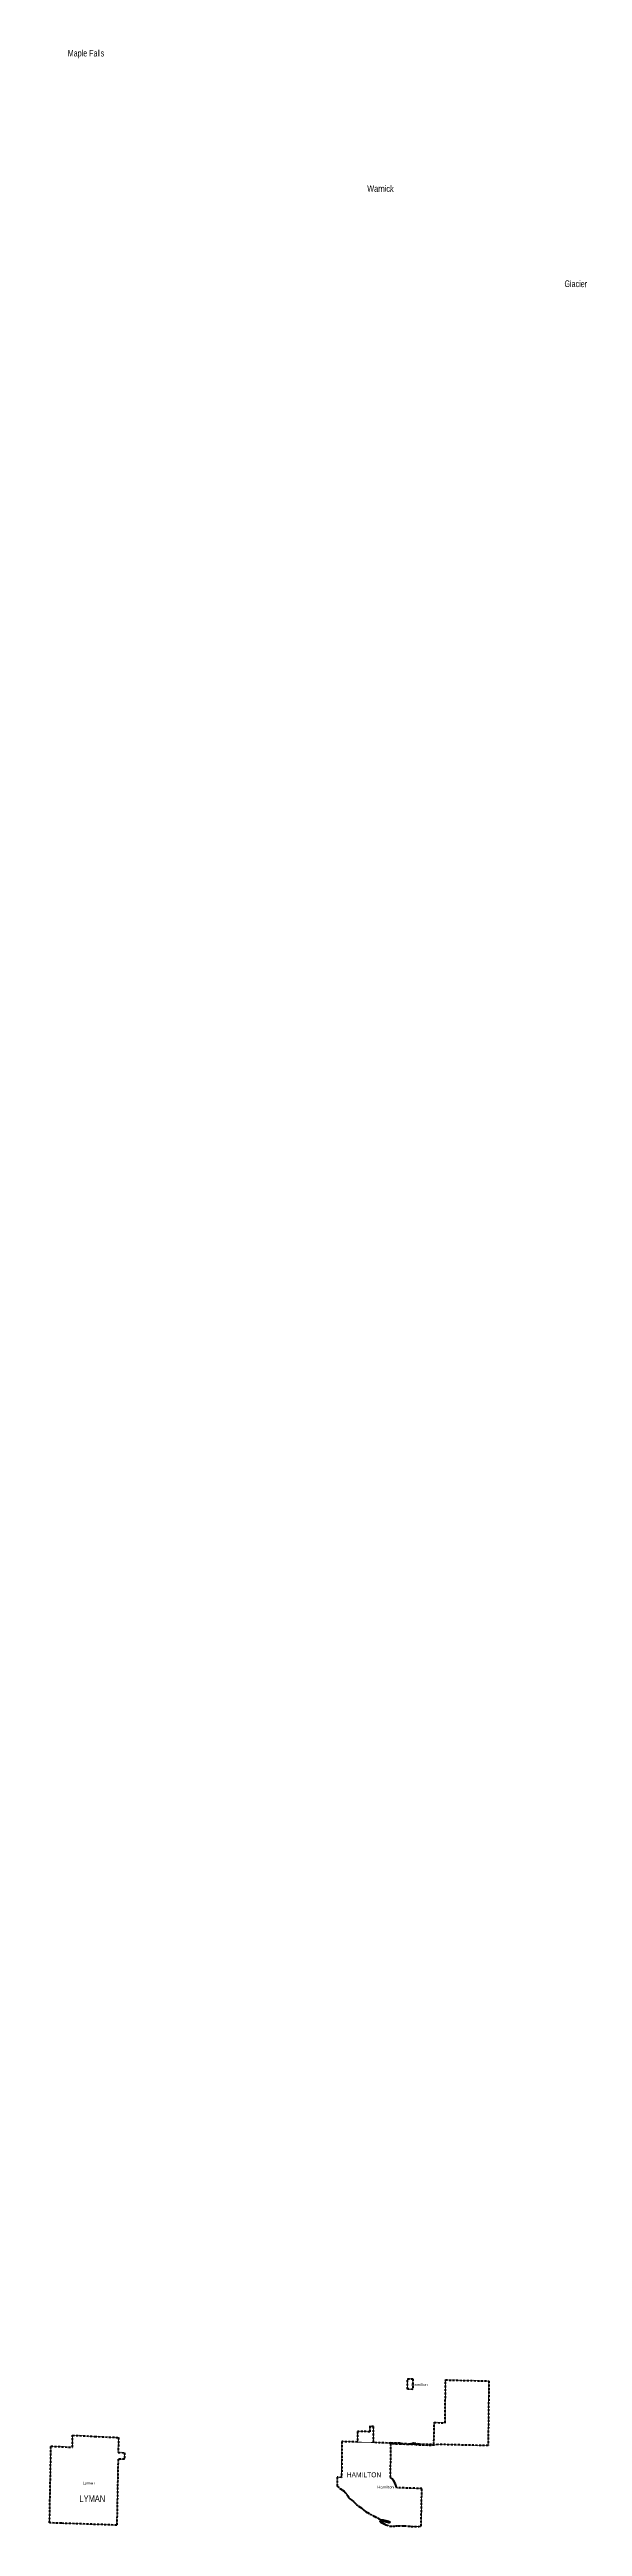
# Model space of a CAD drawing. Header units: feet. Extents: x -903180 to 1023491, y -707744 to 564635.
# Drawn here: x -261825 to -229310, y 374807 to 526029 of the extents above; entities that cross this region are included whole.
import ezdxf

# ---------------------------------------------------------------- set-up
doc = ezdxf.new("R2010")
doc.units = ezdxf.units.FT
doc.header["$LTSCALE"] = 80
doc.linetypes.add('SHORT_DASHED', pattern=[2.7, 1.5, -1.2])
doc.layers.add('13', color=7, linetype='SHORT_DASHED', lineweight=40)
doc.layers.add('58', color=7, linetype='Continuous', lineweight=13)
for name, color, linetype in [('14', 7, 'Continuous'), ('16', 7, 'Continuous'), ('36', 7, 'Continuous')]:
    doc.layers.add(name, color=color, linetype=linetype)

msp = doc.modelspace()

# ---------------------------------------------------------------- texts
at = {"layer": '14', "width": 0.85}
for s, height, p in [('HAMILTON', 300, (-243693.1, 377810.2)), ('LYMAN', 400, (-259999.33, 376306.03))]:
    msp.add_text(s, height=height, dxfattribs=at).set_placement(p)
at = {"layer": '16', "width": 0.65}
msp.add_text('Maple Falls', height=400, dxfattribs=at).set_placement((-260713.87, 525607.8))
at = {"layer": '16'}
for s, width, p in [('Warnick', 0.7, (-242446.09, 517347.8)), ('Glacier', 0.65, (-230409.21, 511534.88))]:
    msp.add_text(s, height=400, rotation=359.37, dxfattribs=dict(at, width=width)).set_placement(p)
at = {"layer": '36'}
for s, width, p in [('Hamilton', 1.2, (-239747.1, 383390.69)), ('Lyman', 1.15, (-259798.44, 377384.93)), ('Hamilton', 1.2, (-241819.15, 377131.86))]:
    msp.add_text(s, height=157.5, dxfattribs=dict(at, width=width)).set_placement(p)

# ---------------------------------------------------------------- linework, layer by layer
at = {"layer": '13'}
for points in [[(-235016.33, 383686.5), (-235064.81, 379743.44), (-238125.06, 379812), (-238533.32, 379750), (-239449.22, 379780.66), (-239449.61, 379804.48), (-239924.85, 379811.53), (-240372.22, 379826.27), (-240995.27, 379845.09)], [(-240994.59, 379895.09), (-240994.84, 379925.09), (-240373.21, 379906.25), (-240373.53, 379876.25), (-239923.77, 379861.52), (-239593.37, 379905.63), (-239281.76, 379844.19), (-238370.99, 379817.51), (-238354.58, 381151.96), (-237693.61, 381135.39), (-237661.43, 383752.81), (-235016.33, 383686.5)], [(-240994.59, 379895.09), (-242065.95, 379927.94), (-242055.2, 380911.74), (-242275.03, 380920.41), (-242283.65, 380590.52), (-243033.35, 380612.03), (-243041.9, 379960.96), (-243992.7, 379987.27), (-243995.58, 379987.36), (-244002.3, 377805.6), (-244270.64, 377817.36), (-244270.64, 377275.39), (-244079.83, 377105.77), (-243946.96, 377019.28), (-243841.8, 376959.19), (-243780.51, 376885.65), (-243687.71, 376759.58), (-243629.93, 376680.78), (-243575.71, 376584.43), (-243521.93, 376519.41), (-243495.9, 376494.9), (-243445.78, 376453.98), (-243377.56, 376402.78), (-243283.36, 376323.03), (-243203.28, 376245.44), (-243101.27, 376137.31), (-242976.89, 376043.11), (-242878.42, 375985.55), (-242745.89, 375897.34), (-242655.83, 375807.52), (-242539.45, 375721.49), (-242430.99, 375651.71), (-242260.07, 375563.12), (-242105.22, 375482.77), (-241986.64, 375414.91), (-241811.69, 375324.26), (-241725.25, 375276.93), (-241634.68, 375237.64), (-241535.91, 375210.39), (-241461.21, 375201.58), (-241398.63, 375192.88), (-241309.84, 375177.86), (-241231.24, 375154.86), (-241144.63, 375123.69), (-241068.19, 375086.56), (-241052.19, 375070.23), (-241052.37, 375052.04), (-241056.43, 375050.06), (-241088.89, 375038.25), (-241123.31, 375032.52), (-241183.84, 375043.22), (-241282.68, 375064.4), (-241359.3, 375083.35), (-241439.86, 375112.43), (-241560.97, 375129.79), (-241621.52, 375138.46), (-241680.07, 375145.1), (-241644.16, 375098.26), (-241535.64, 375034.54), (-241417.04, 374968.7), (-241278.29, 374896.59), (-241064.77, 374821.74), (-240882.89, 374817.94), (-240718.98, 374836.55), (-240549.14, 374840.95), (-240181.23, 374843.41), (-239920.59, 374832.77), (-239753.04, 374810.92), (-239550.94, 374806.92), (-239302.26, 374812.57), (-239159.5, 374824.32)], [(-239159.5, 374824.32), (-239107.37, 377123.01), (-240637.03, 377172.34), (-240666.35, 377272.04), (-240714.47, 377392.39), (-240774.9, 377507.05), (-240846.99, 377614.77), (-240929.94, 377714.36), (-241022.85, 377804.73), (-240995.27, 379845.09)]]:
    msp.add_lwpolyline(points, dxfattribs=at)
for points in [[(-239983.5, 383826.32), (-239653.56, 383818.05), (-239661.43, 383178.56), (-239991.36, 383186.83)], [(-257721.02, 374888.02), (-261100.97, 375001.76), (-261825, 375027.95), (-261739, 379706.95), (-260430.25, 379640.18), (-260422.59, 380375.93), (-259068.44, 380304.69), (-257617.67, 380236.62), (-257635.36, 379320.94), (-257250, 379307.95), (-257260, 378906.95), (-257643.36, 378906.84)]]:
    msp.add_lwpolyline(points, close=True, dxfattribs=at)
at = {"layer": '58'}
for points in [[(-237693.61, 381135.39), (-237661.43, 383752.81), (-235016.33, 383686.5), (-235064.81, 379743.44), (-238125.06, 379812), (-238533.32, 379750), (-239449.22, 379780.66), (-239449.61, 379804.48), (-239924.85, 379811.53), (-240995.27, 379845.09), (-240994.84, 379925.09), (-240373.21, 379906.25), (-240373.53, 379876.25), (-239923.77, 379861.52), (-239593.37, 379905.63), (-239281.76, 379844.19), (-238370.99, 379817.51), (-238354.58, 381151.96)], [(-239983.5, 383826.32), (-239653.56, 383818.05), (-239661.43, 383178.56), (-239991.36, 383186.83)], [(-257721.02, 374888.02), (-261100.97, 375001.76), (-261825, 375027.95), (-261739, 379706.95), (-260430.25, 379640.18), (-260422.59, 380375.93), (-259068.44, 380304.69), (-257617.67, 380236.62), (-257635.36, 379320.94), (-257250, 379307.95), (-257260, 378906.95), (-257643.36, 378906.84)], [(-239159.5, 374824.32), (-239107.37, 377123.01), (-240637.03, 377172.34), (-240666.35, 377272.04), (-240714.47, 377392.39), (-240774.9, 377507.05), (-240846.99, 377614.77), (-240929.94, 377714.36), (-241022.85, 377804.73), (-240994.59, 379895.09), (-243992.7, 379987.27), (-243995.58, 379987.36), (-244002.3, 377805.6), (-244270.64, 377817.36), (-244270.64, 377275.39), (-244079.83, 377105.77), (-243946.96, 377019.28), (-243841.8, 376959.19), (-243780.51, 376885.65), (-243687.71, 376759.58), (-243629.93, 376680.78), (-243575.71, 376584.43), (-243521.93, 376519.41), (-243495.9, 376494.9), (-243445.78, 376453.98), (-243377.56, 376402.78), (-243283.36, 376323.03), (-243203.28, 376245.44), (-243101.27, 376137.31), (-242976.89, 376043.11), (-242878.42, 375985.55), (-242745.89, 375897.34), (-242655.83, 375807.52), (-242539.45, 375721.49), (-242430.99, 375651.71), (-242260.07, 375563.12), (-242105.22, 375482.77), (-241986.64, 375414.91), (-241811.69, 375324.26), (-241725.25, 375276.93), (-241634.68, 375237.64), (-241535.91, 375210.39), (-241461.21, 375201.58), (-241398.63, 375192.88), (-241309.84, 375177.86), (-241231.24, 375154.86), (-241144.63, 375123.69), (-241068.19, 375086.56), (-241052.19, 375070.23), (-241052.37, 375052.04), (-241056.43, 375050.06), (-241088.89, 375038.25), (-241123.31, 375032.52), (-241183.84, 375043.22), (-241282.68, 375064.4), (-241359.3, 375083.35), (-241439.86, 375112.43), (-241560.97, 375129.79), (-241621.52, 375138.46), (-241680.07, 375145.1), (-241644.16, 375098.26), (-241535.64, 375034.54), (-241417.04, 374968.7), (-241278.29, 374896.59), (-241064.77, 374821.74), (-240882.89, 374817.94), (-240718.98, 374836.55), (-240549.14, 374840.95), (-240181.23, 374843.41), (-239920.59, 374832.77), (-239753.04, 374810.92), (-239550.94, 374806.92), (-239302.26, 374812.57)], [(-243041.9, 379960.96), (-242065.95, 379927.94), (-242055.2, 380911.74), (-242275.03, 380920.41), (-242283.65, 380590.52), (-243033.35, 380612.03)]]:
    msp.add_lwpolyline(points, close=True, dxfattribs=at)

msp.set_redraw_order([(e.dxf.handle, doc.entitydb.next_handle()) for e in msp.query("TEXT MTEXT ATTDEF DIMENSION ARC_DIMENSION")])  # texts and dimensions are drawn at this point

doc.saveas('drawing.dxf')
